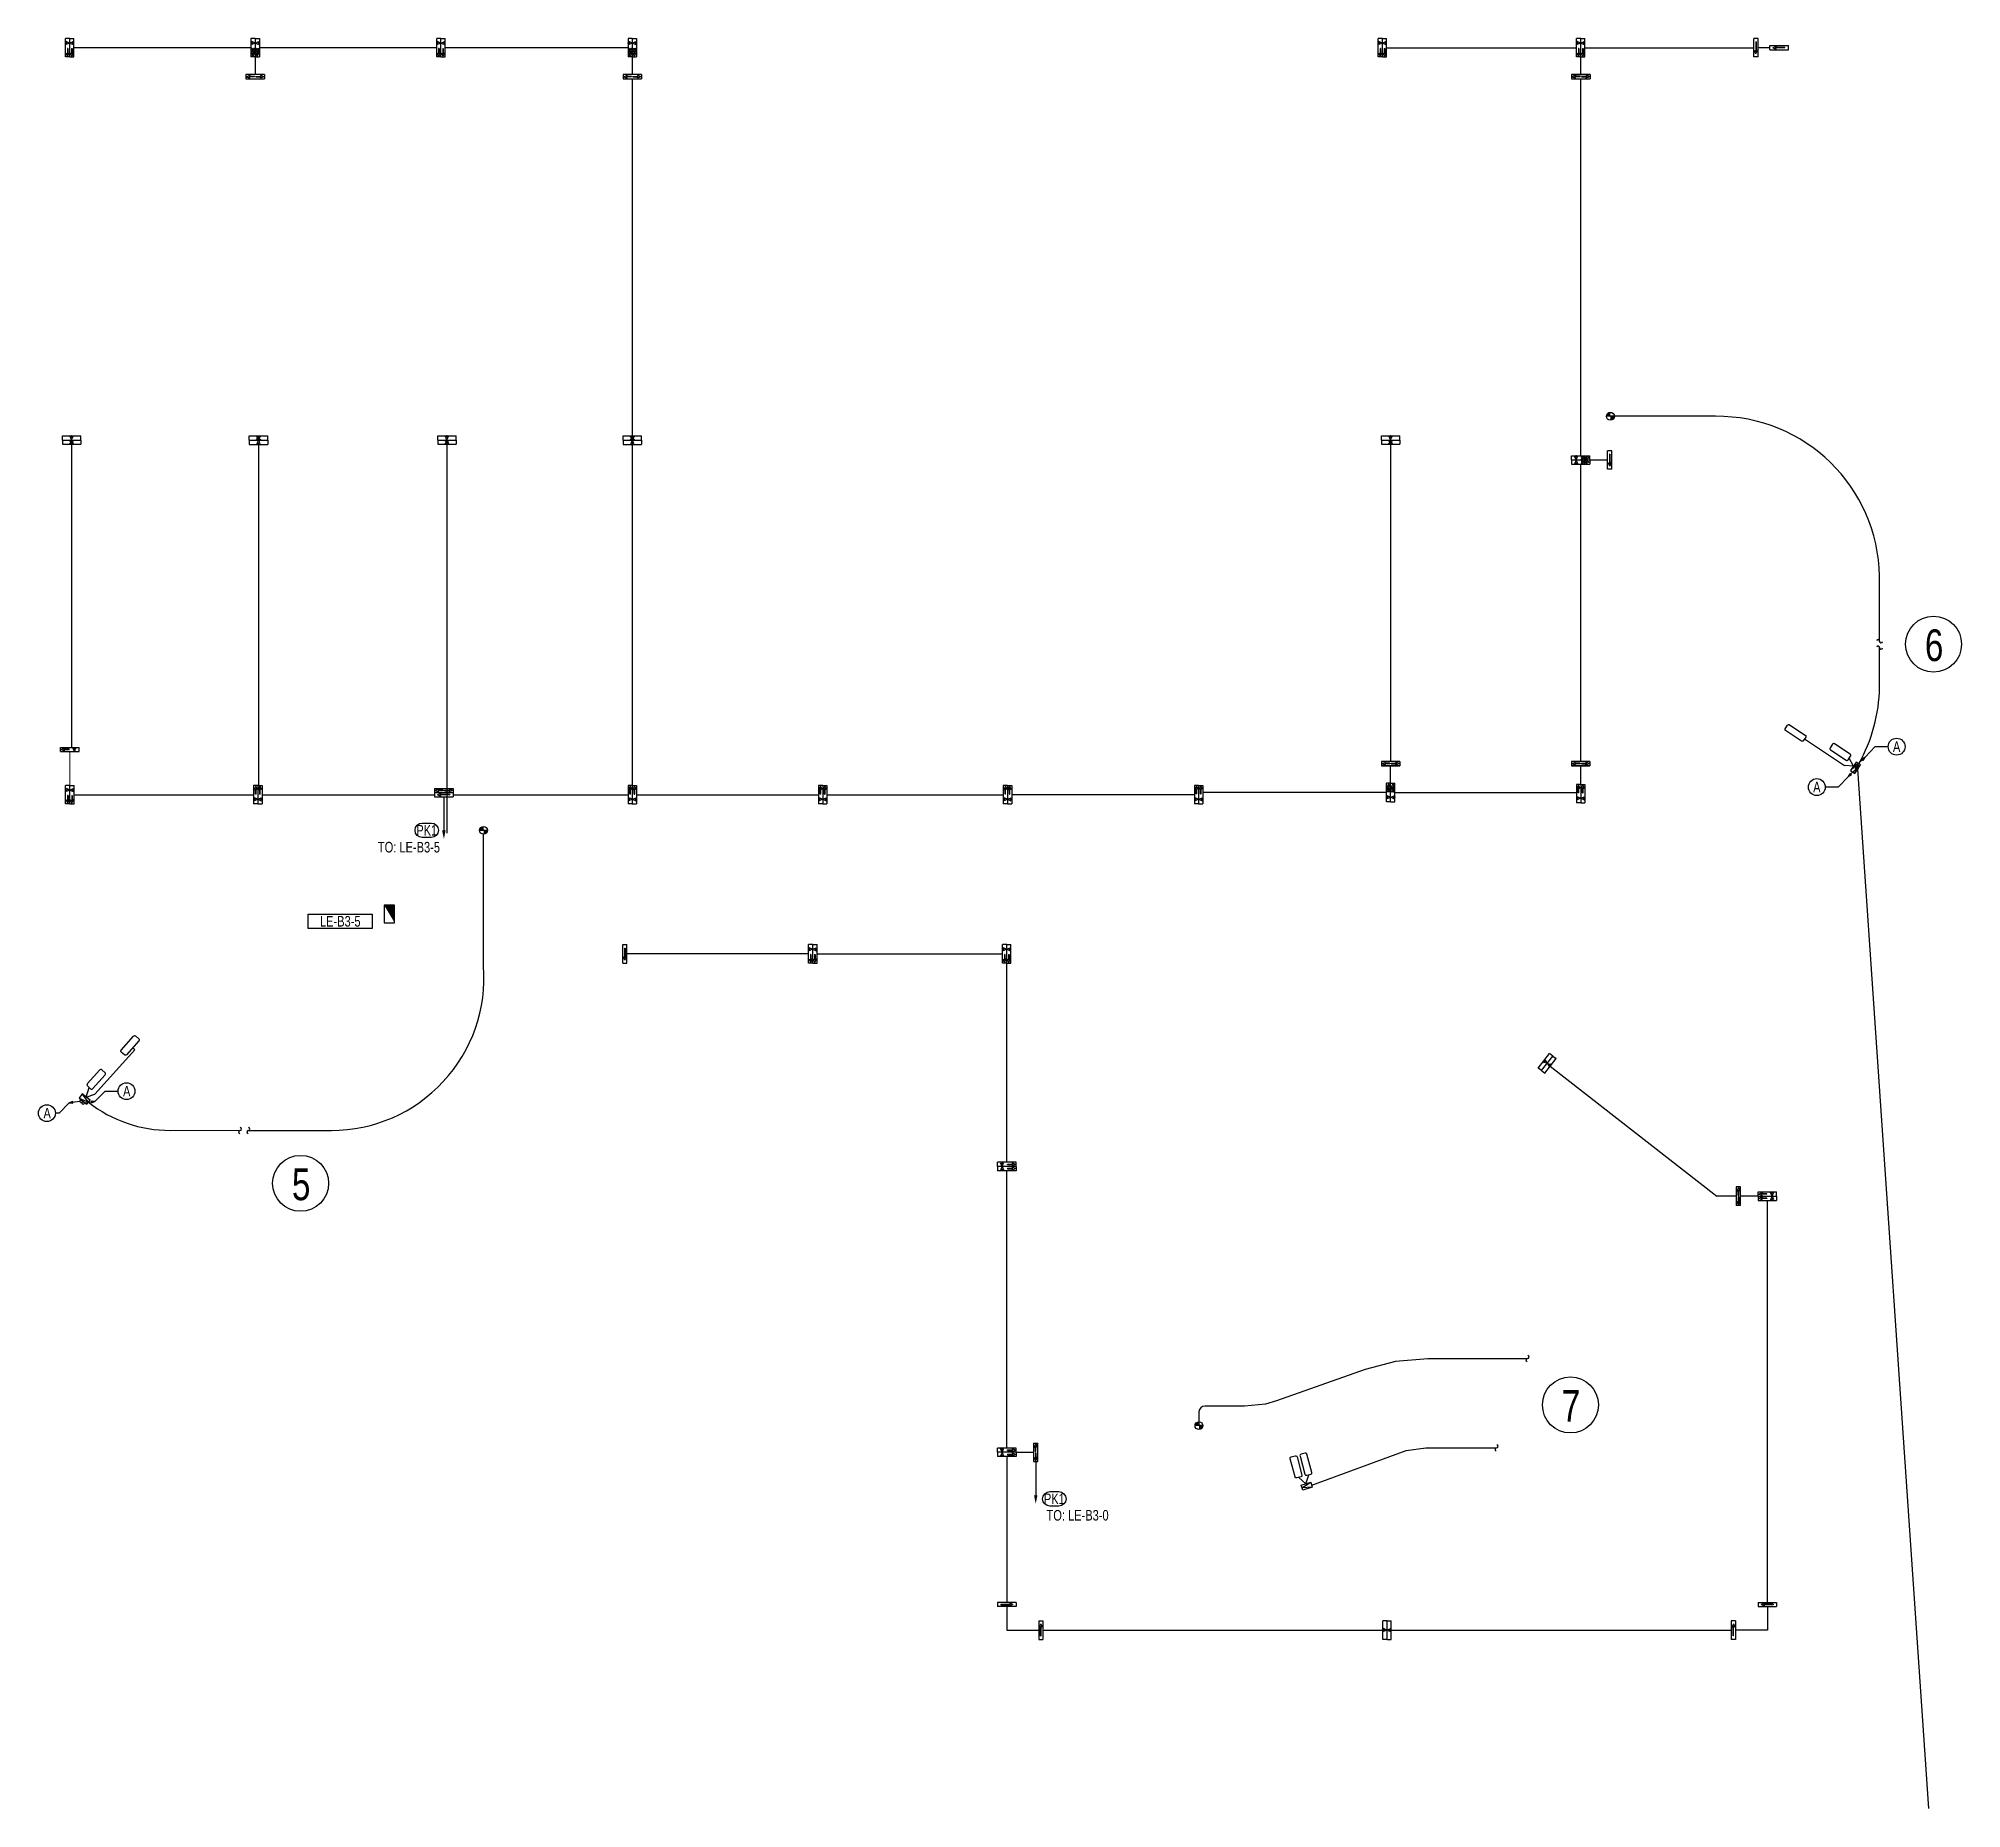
# Model space of a CAD drawing. Header units: millimetres. Extents: x 96113 to 417369, y 91642 to 242281.
# Drawn here: x 253650 to 417369, y 91642 to 242281 of the extents above; entities that cross this region are included whole.
import ezdxf
from ezdxf.enums import TextEntityAlignment as Align

# ---------------------------------------------------------------- set-up
doc = ezdxf.new("R2010")
doc.units = ezdxf.units.MM
doc.header["$LTSCALE"] = 300
doc.linetypes.add('CEN-1', pattern=[24, 20, -2, 0, -2])
for name, color, linetype in [('4', 4, 'Continuous'), ('e-con', 1, 'Continuous'), ('E-SYM', 2, 'Continuous'), ('E-TEXT', 6, 'Continuous'), ('e-text-box', 7, 'Continuous'), ('E-WIRE', 4, 'Continuous'), ('e-wire1s', 4, 'CEN-1'), ('Parking-L', 4, 'Continuous'), ('parking-p', 7, 'Continuous')]:
    doc.layers.add(name, color=color, linetype=linetype)
doc.styles.add('돋움', font='')
doc.styles.get('돋움').set_extended_font_data('Dotum')

msp = doc.modelspace()

# ---------------------------------------------------------------- texts
at = {"layer": 'E-TEXT', "color": 1, "style": '돋움', "width": 0.8}
for s, p in [('6', (415035, 190646, 4600)), ('5', (276015, 144764, 4600)), ('7', (384123, 125904, 4600))]:
    msp.add_text(s, height=2700, dxfattribs=at).set_placement(p, align=Align.MIDDLE_CENTER)
at = {"layer": 'E-TEXT', "style": '돋움', "width": 0.8}
for s, p in [('A', (411844, 182012)), ('A', (405050, 178573)), ('PK1', (286705, 174894)), ('TO: LE-B3-5', (285191, 173456)), ('LE-B3-5', (279343, 167149)), ('A', (261164, 152691)), ('A', (254391, 150818)), ('PK1', (340136, 117997)), ('TO: LE-B3-0', (342115, 116600))]:
    msp.add_text(s, height=900, dxfattribs=at).set_placement(p, align=Align.MIDDLE_CENTER)

# ---------------------------------------------------------------- blocks, each defined once
blk = doc.blocks.new('100-94')
at = {"layer": 'e-con', "linetype": 'Continuous'}
blk.add_line((52, 54), (477, 479), dxfattribs=at)
at = {"layer": 'e-con'}
blk.add_lwpolyline([(477, 479), (292, 373), (365, 294)], close=True, dxfattribs=at)
at = {"layer": 'e-con', "linetype": 'Continuous'}
blk.add_circle((0, 0), 75, dxfattribs=at)
blk = doc.blocks.new('100-33')
at = {"layer": 'E-SYM'}
blk.add_lwpolyline([(-250, -150), (250, -150), (250, 150), (-250, 150)], close=True, dxfattribs=at)
blk.add_solid([(-250, -150), (250, -150), (250, 150), (250, -150)], dxfattribs=at)
blk = doc.blocks.new('ar')
at = {"layer": '4', "color": 4}
blk.add_lwpolyline([(0, 0, 150, 0, 0), (360, 0, 0, 0, 0)], format="xyseb", dxfattribs=at)

# ---------------------------------------------------------------- hatches: boundary and pattern name
at = {"layer": 'parking-p', "linetype": 'Continuous'}
h = msp.add_hatch(color=2, dxfattribs=at)
h.paths.add_polyline_path([(387815, 210127), (387479, 210127), (387479, 209792, 0.4142136)])
h.paths.add_polyline_path([(387479, 210463, 0.4142136), (387143, 210127), (387479, 210127)])
h = msp.add_hatch(color=2, dxfattribs=at)
h.paths.add_polyline_path([(291877, 174890), (291541, 174890), (291541, 174554, 0.4142136)])
h.paths.add_polyline_path([(291541, 175226, 0.4142136), (291206, 174890), (291541, 174890)])
h = msp.add_hatch(color=2, dxfattribs=at)
h.paths.add_polyline_path([(352783, 124227), (352447, 124227), (352447, 123891, 0.4142136)])
h.paths.add_polyline_path([(352447, 124563, 0.4142136), (352111, 124227), (352447, 124227)])

# ---------------------------------------------------------------- linework, layer by layer
at = {"color": 1}
for centre in [(414987, 190731), (275967, 144849), (384074, 125988)]:
    msp.add_circle(centre, 2382, dxfattribs=at)
at = {"layer": 'E-SYM'}
for p, q in [((408583, 180578), (407924, 179989)), ((408297, 179741), (408583, 180578)), ((257910, 151752), (257379, 152459)), ((257101, 152108), (257910, 151752)), ((361209, 118947), (361958, 119417)), ((362092, 118989), (361209, 118947))]:
    msp.add_line(p, q, dxfattribs=at)
for points in [[(403731, 182486), (402394, 183374, -0.4142136), (402360, 183540), (402564, 183847, -0.4142136), (402730, 183880), (404067, 182993, -0.4142136), (404101, 182827), (403897, 182520, -0.4142136)], [(407882, 181364), (406545, 182252, 0.4142136), (406379, 182218), (406175, 181911, 0.4142136), (406209, 181745), (407546, 180858, 0.4142136), (407712, 180891), (407916, 181198, 0.4142136)], [(262204, 156977), (261131, 155783, -0.4142136), (260962, 155774), (260688, 156021, -0.4142136), (260679, 156190), (261752, 157383, -0.4142136), (261921, 157392), (262195, 157146, -0.4142136)], [(258882, 154502), (257808, 153308, 0.4142136), (257817, 153139), (258091, 152893, 0.4142136), (258260, 152902), (259334, 154095, 0.4142136), (259325, 154264), (259051, 154511, 0.4142136)], [(360796, 121571), (361215, 120022, -0.4142136), (361130, 119875), (360774, 119779, -0.4142136), (360628, 119863), (360209, 121413, -0.4142136), (360293, 121560), (360649, 121656, -0.4142136)], [(361052, 121641), (361471, 120091, 0.4142136), (361618, 120007), (361973, 120103, 0.4142136), (362058, 120250), (361639, 121799, 0.4142136), (361492, 121884), (361136, 121787, 0.4142136)]]:
    msp.add_lwpolyline(points, format="xyb", close=True, dxfattribs=at)
for points in [[(408297, 179741), (408769, 180454), (408396, 180701), (407924, 179989)], [(257101, 152108), (257770, 151577), (258049, 151928), (257379, 152459)], [(362092, 118989), (361277, 118733), (361142, 119160), (361958, 119417)]]:
    msp.add_lwpolyline(points, close=True, dxfattribs=at)
at = {"layer": 'E-TEXT'}
for points in [[(286326, 175512), (287084, 175512, -1), (287084, 174276), (286326, 174276, -1), (286326, 175512, -1)], [(339757, 118615), (340515, 118615, -1), (340515, 117379), (339757, 117379, -1), (339757, 118615, -1)]]:
    msp.add_lwpolyline(points, format="xyb", dxfattribs=at)
at = {"layer": 'e-text-box'}
for p, q in [((409162, 181123), (410027, 182012)), ((410027, 182012), (411123, 182012)), ((406867, 178573), (405770, 178573)), ((407732, 179462), (406867, 178573)), ((258460, 151802), (259325, 152691)), ((259325, 152691), (260422, 152691)), ((255406, 150818), (255089, 150818)), ((256271, 151706), (255406, 150818))]:
    msp.add_line(p, q, dxfattribs=at)
msp.add_lwpolyline([(276619, 167751), (282068, 167751), (282068, 166548), (276619, 166548)], close=True, dxfattribs=at)
for centre in [(411843, 182012), (405050, 178573), (261142, 152691), (254369, 150818)]:
    msp.add_circle(centre, 720, dxfattribs=at)
at = {"layer": 'E-WIRE'}
for p, q in [((271743, 241494), (256673, 241494)), ((287555, 241494), (272463, 241494)), ((303846, 241494), (288275, 241494)), ((368426, 241494), (384592, 241494)), ((304206, 238846), (304206, 178464)), ((396432, 210127), (387479, 210127)), ((256473, 207746), (256473, 181952)), ((272380, 207734), (272380, 178711)), ((288423, 207746), (288423, 174651)), ((368766, 207746), (368766, 180751)), ((385735, 206411), (387235, 206411)), ((384948, 180751), (384948, 206051)), ((410396, 190965), (410395, 196509)), ((410395, 187087), (410396, 190456)), ((404002, 182674), (407401, 180420)), ((368766, 178891), (368766, 180391)), ((384948, 178800), (384948, 180391)), ((408160, 180346), (407401, 180420)), ((408160, 180346), (407815, 181045)), ((414593, 91642), (408533, 180098)), ((256682, 177924), (271968, 177924)), ((272688, 177924), (287377, 177924)), ((288164, 177744), (288164, 174880)), ((288952, 177924), (303846, 177924)), ((304566, 177924), (320054, 177924)), ((320774, 177924), (335789, 177924)), ((352061, 177924), (336509, 177924)), ((369126, 178104), (384588, 178104)), ((291541, 163320), (291541, 174554)), ((319211, 164374), (303746, 164374)), ((319931, 164374), (335724, 164374)), ((336084, 146645), (336084, 163586)), ((258455, 152436), (261853, 156213)), ((261853, 156213), (261668, 156380)), ((382359, 154830), (396532, 143757)), ((257714, 152193), (257954, 153016)), ((257714, 152193), (258455, 152436)), ((271513, 149350), (278588, 149350)), ((336084, 122319), (336084, 145925)), ((398193, 143757), (396532, 143757)), ((400841, 109187), (400841, 143397)), ((369194, 129682), (366584, 128999)), ((371920, 129925), (369194, 129682)), ((380356, 129925), (371920, 129925)), ((366584, 128999), (359042, 126339)), ((359042, 126339), (358109, 126055)), ((352447, 125396), (352447, 124227)), ((356322, 125896), (352947, 125896)), ((358109, 126055), (356322, 125896)), ((336084, 121599), (336084, 109187)), ((338552, 121172), (338552, 118308)), ((362044, 119172), (370100, 122108)), ((370100, 122108), (371757, 122338)), ((371757, 122338), (377729, 122338)), ((361550, 119288), (360952, 119827)), ((361550, 119288), (361796, 120055)), ((336084, 108827), (336084, 106827)), ((400841, 108827), (400841, 106827)), ((336084, 106827), (338803, 106827)), ((339163, 106827), (397762, 106827)), ((400841, 106827), (398122, 106827))]:
    msp.add_line(p, q, dxfattribs=at)
at = {"layer": 'E-WIRE', "lineweight": 0}
for p, q in [((256322, 181592), (256322, 178711)), ((264869, 149350), (270800, 149350))]:
    msp.add_line(p, q, dxfattribs=at)
at = {"layer": 'E-WIRE', "ltscale": 0.5}
msp.add_line((368406, 178104), (352781, 178104), dxfattribs=at)
for points in [[(272103, 240706), (272103, 239206)], [(304206, 240706), (304206, 239206)], [(384952, 239206), (384952, 240706)], [(384948, 206771), (384948, 238846)], [(400053, 143757), (398553, 143757)], [(336872, 121959), (338372, 121959)]]:
    msp.add_lwpolyline(points, dxfattribs=at)
at = {"layer": 'E-WIRE'}
for centre, radius, start, end in [((396529, 196260), 13868, 1.0326, 90.39892), ((410270, 190996), 126, 352.66382, 172.66382), ((410270, 190453), 126, 352.66382, 172.66382), ((410521, 190980), 126, 172.66382, 352.66382), ((410522, 190437), 126, 172.66382, 352.66382), ((396529, 187337), 13868, 330.70328, 358.9674), ((270800, 149224), 126, 82.66382, 262.66382), ((270817, 149475), 126, 262.66382, 82.66382), ((271513, 149224), 126, 82.66382, 262.66382), ((271529, 149475), 126, 262.66382, 82.66382), ((380406, 129809), 126, 82.66382, 262.66382), ((380423, 130061), 126, 262.66382, 82.66382), ((352947, 125396), 500, 90, 180), ((377779, 122222), 126, 82.66382, 262.66382), ((377795, 122474), 126, 262.66382, 82.66382)]:
    msp.add_arc(centre, radius, start, end, dxfattribs=at)
at = {"layer": 'Parking-L'}
for p, q in [((385312, 241494), (399689, 241494)), ((401049, 241494), (400049, 241494))]:
    msp.add_line(p, q, dxfattribs=at)
for centre, radius, start, end in [((278588, 162341), 12991, 270, 4.32131), ((264869, 160633), 11283, 231.91418, 270)]:
    msp.add_arc(centre, radius, start, end, dxfattribs=at)
at = {"layer": 'parking-p', "color": 2, "linetype": 'Continuous'}
for p, q in [((255953, 240706), (255953, 242281)), ((255953, 240706), (255953, 242281)), ((255953, 240706), (255953, 242281)), ((256313, 242281), (255953, 242281)), ((256313, 240706), (255953, 240706)), ((255962, 241865), (255962, 241910)), ((255962, 241910), (256098, 241910)), ((255962, 241865), (256098, 241865)), ((256133, 240763), (256004, 241044)), ((256004, 241044), (256110, 240966)), ((256301, 241888), (256019, 242016)), ((256019, 242016), (256098, 241910)), ((256301, 241888), (256019, 241759)), ((256019, 241759), (256098, 241865)), ((256155, 241438), (256110, 241438)), ((256110, 241438), (256110, 240966)), ((256133, 240763), (256261, 241044)), ((256155, 241438), (256155, 240966)), ((256261, 241044), (256155, 240966)), ((256313, 240706), (256313, 242281)), ((256313, 240706), (256313, 242281)), ((256313, 240706), (256313, 242281)), ((256313, 240706), (256313, 242281)), ((256313, 242281), (256673, 242281)), ((256313, 240706), (256673, 240706)), ((256324, 241888), (256606, 242016)), ((256324, 241888), (256606, 241759)), ((256493, 240763), (256364, 241044)), ((256364, 241044), (256470, 240966)), ((256470, 241438), (256515, 241438)), ((256470, 241438), (256470, 240966)), ((256493, 240763), (256621, 241044)), ((256515, 241438), (256515, 240966)), ((256621, 241044), (256515, 240966)), ((256606, 242016), (256528, 241910)), ((256663, 241910), (256528, 241910)), ((256606, 241759), (256528, 241865)), ((256663, 241865), (256528, 241865)), ((256663, 241865), (256663, 241910)), ((256673, 240706), (256673, 242281)), ((256673, 240706), (256673, 242281)), ((256673, 240706), (256673, 242281)), ((271743, 242281), (271743, 240706)), ((271743, 242281), (271743, 240706)), ((272103, 242281), (271743, 242281)), ((271743, 242281), (271743, 240706)), ((272103, 240706), (271743, 240706)), ((271753, 241865), (271753, 241910)), ((271753, 241910), (271888, 241910)), ((271753, 241865), (271888, 241865)), ((271923, 240763), (271794, 241044)), ((271794, 241044), (271901, 240966)), ((272091, 241888), (271810, 242016)), ((271810, 242016), (271888, 241910)), ((272091, 241888), (271810, 241759)), ((271810, 241759), (271888, 241865)), ((271946, 241438), (271901, 241438)), ((271901, 241438), (271901, 241343)), ((271901, 241234), (271901, 240966)), ((271923, 240763), (272052, 241044)), ((271946, 241438), (271946, 241343)), ((271946, 241234), (271946, 240966)), ((272052, 241044), (271946, 240966)), ((272103, 242281), (272103, 240706)), ((272103, 242281), (272103, 240706)), ((272103, 242281), (272103, 240706)), ((272103, 242281), (272463, 242281)), ((272103, 242281), (272103, 240706)), ((272103, 240706), (272463, 240706)), ((272115, 241888), (272396, 242016)), ((272115, 241888), (272396, 241759)), ((272283, 240763), (272154, 241044)), ((272154, 241044), (272261, 240966)), ((272261, 241438), (272306, 241438)), ((272261, 241438), (272261, 241343)), ((272261, 241234), (272261, 240966)), ((272283, 240763), (272412, 241044)), ((272306, 241438), (272306, 241343)), ((272306, 241234), (272306, 240966)), ((272412, 241044), (272306, 240966)), ((272396, 242016), (272318, 241910)), ((272453, 241910), (272318, 241910)), ((272396, 241759), (272318, 241865)), ((272453, 241865), (272318, 241865)), ((272453, 241865), (272453, 241910)), ((272463, 242281), (272463, 240706)), ((272463, 242281), (272463, 240706)), ((272463, 242281), (272463, 240706)), ((287555, 240706), (287555, 242281)), ((287555, 240706), (287555, 242281)), ((287555, 240706), (287555, 242281)), ((287915, 242281), (287555, 242281)), ((287915, 240706), (287555, 240706)), ((287564, 241865), (287564, 241910)), ((287564, 241910), (287699, 241910)), ((287564, 241865), (287699, 241865)), ((287735, 240763), (287606, 241044)), ((287606, 241044), (287712, 240966)), ((287903, 241888), (287621, 242016)), ((287621, 242016), (287699, 241910)), ((287903, 241888), (287621, 241759)), ((287621, 241759), (287699, 241865)), ((287757, 241438), (287712, 241438)), ((287712, 241438), (287712, 240966)), ((287735, 240763), (287863, 241044)), ((287757, 241438), (287757, 240966)), ((287863, 241044), (287757, 240966)), ((287915, 240706), (287915, 242281)), ((287915, 240706), (287915, 242281)), ((287915, 240706), (287915, 242281)), ((287915, 240706), (287915, 242281)), ((287915, 242281), (288275, 242281)), ((287915, 240706), (288275, 240706)), ((287926, 241888), (288208, 242016)), ((287926, 241888), (288208, 241759)), ((288095, 240763), (287966, 241044)), ((287966, 241044), (288072, 240966)), ((288072, 241438), (288117, 241438)), ((288072, 241438), (288072, 240966)), ((288095, 240763), (288223, 241044)), ((288117, 241438), (288117, 240966)), ((288223, 241044), (288117, 240966)), ((288208, 242016), (288130, 241910)), ((288265, 241910), (288130, 241910)), ((288208, 241759), (288130, 241865)), ((288265, 241865), (288130, 241865)), ((288265, 241865), (288265, 241910)), ((288275, 240706), (288275, 242281)), ((288275, 240706), (288275, 242281)), ((288275, 240706), (288275, 242281)), ((303846, 242281), (303846, 240706)), ((303846, 242281), (303846, 240706)), ((304206, 242281), (303846, 242281)), ((303846, 242281), (303846, 240706)), ((304206, 240706), (303846, 240706)), ((303856, 241865), (303856, 241910)), ((303856, 241910), (303991, 241910)), ((303856, 241865), (303991, 241865)), ((304026, 240763), (303897, 241044)), ((303897, 241044), (304003, 240966)), ((304194, 241888), (303913, 242016)), ((303913, 242016), (303991, 241910)), ((304194, 241888), (303913, 241759)), ((303913, 241759), (303991, 241865)), ((304048, 241438), (304003, 241438)), ((304003, 241438), (304003, 241343)), ((304003, 241234), (304003, 240966)), ((304026, 240763), (304155, 241044)), ((304048, 241438), (304048, 241343)), ((304048, 241234), (304048, 240966)), ((304155, 241044), (304048, 240966)), ((304206, 242281), (304206, 240706)), ((304206, 242281), (304206, 240706)), ((304206, 242281), (304206, 240706)), ((304206, 242281), (304566, 242281)), ((304206, 242281), (304206, 240706)), ((304206, 240706), (304566, 240706)), ((304218, 241888), (304499, 242016)), ((304218, 241888), (304499, 241759)), ((304386, 240763), (304257, 241044)), ((304257, 241044), (304363, 240966)), ((304363, 241438), (304408, 241438)), ((304363, 241438), (304363, 241343)), ((304363, 241234), (304363, 240966)), ((304386, 240763), (304515, 241044)), ((304408, 241438), (304408, 241343)), ((304408, 241234), (304408, 240966)), ((304515, 241044), (304408, 240966)), ((304499, 242016), (304421, 241910)), ((304556, 241910), (304421, 241910)), ((304499, 241759), (304421, 241865)), ((304556, 241865), (304421, 241865)), ((304556, 241865), (304556, 241910)), ((304566, 242281), (304566, 240706)), ((304566, 242281), (304566, 240706)), ((304566, 242281), (304566, 240706)), ((367706, 240706), (367706, 242281)), ((367706, 240706), (367706, 242281)), ((367706, 240706), (367706, 242281)), ((368066, 242281), (367706, 242281)), ((368066, 240706), (367706, 240706)), ((367716, 241865), (367716, 241910)), ((367716, 241910), (367851, 241910)), ((367716, 241865), (367851, 241865)), ((367886, 240763), (367757, 241044)), ((367757, 241044), (367863, 240966)), ((368054, 241888), (367772, 242016)), ((367772, 242016), (367851, 241910)), ((368054, 241888), (367772, 241759)), ((367772, 241759), (367851, 241865)), ((367908, 241438), (367863, 241438)), ((367863, 241438), (367863, 240966)), ((367886, 240763), (368015, 241044)), ((367908, 241438), (367908, 240966)), ((368015, 241044), (367908, 240966)), ((368066, 240706), (368066, 242281)), ((368066, 240706), (368066, 242281)), ((368066, 240706), (368066, 242281)), ((368066, 240706), (368066, 242281)), ((368066, 242281), (368426, 242281)), ((368066, 240706), (368426, 240706)), ((368078, 241888), (368359, 242016)), ((368078, 241888), (368359, 241759)), ((368246, 240763), (368117, 241044)), ((368117, 241044), (368223, 240966)), ((368223, 241438), (368268, 241438)), ((368223, 241438), (368223, 240966)), ((368246, 240763), (368375, 241044)), ((368268, 241438), (368268, 240966)), ((368375, 241044), (368268, 240966)), ((368359, 242016), (368281, 241910)), ((368416, 241910), (368281, 241910)), ((368359, 241759), (368281, 241865)), ((368416, 241865), (368281, 241865)), ((368416, 241865), (368416, 241910)), ((368426, 240706), (368426, 242281)), ((368426, 240706), (368426, 242281)), ((368426, 240706), (368426, 242281)), ((384592, 240706), (384592, 242281)), ((384592, 240706), (384592, 242281)), ((384592, 240706), (384592, 242281)), ((384952, 242281), (384592, 242281)), ((384952, 240706), (384592, 240706)), ((384602, 241865), (384602, 241910)), ((384602, 241910), (384737, 241910)), ((384602, 241865), (384737, 241865)), ((384772, 240763), (384643, 241044)), ((384643, 241044), (384749, 240966)), ((384940, 241888), (384659, 242016)), ((384659, 242016), (384737, 241910)), ((384940, 241888), (384659, 241759)), ((384659, 241759), (384737, 241865)), ((384794, 241438), (384749, 241438)), ((384749, 241438), (384749, 240966)), ((384772, 240763), (384901, 241044)), ((384794, 241438), (384794, 240966)), ((384901, 241044), (384794, 240966)), ((384952, 240706), (384952, 242281)), ((384952, 240706), (384952, 242281)), ((384952, 240706), (384952, 242281)), ((384952, 240706), (384952, 242281)), ((384952, 242281), (385312, 242281)), ((384952, 240706), (385312, 240706)), ((384964, 241888), (385245, 242016)), ((384964, 241888), (385245, 241759)), ((385132, 240763), (385003, 241044)), ((385003, 241044), (385109, 240966)), ((385109, 241438), (385154, 241438)), ((385109, 241438), (385109, 240966)), ((385132, 240763), (385261, 241044)), ((385154, 241438), (385154, 240966)), ((385261, 241044), (385154, 240966)), ((385245, 242016), (385167, 241910)), ((385302, 241910), (385167, 241910)), ((385245, 241759), (385167, 241865)), ((385302, 241865), (385167, 241865)), ((385302, 241865), (385302, 241910)), ((385312, 240706), (385312, 242281)), ((385312, 240706), (385312, 242281)), ((385312, 240706), (385312, 242281)), ((399689, 240706), (399689, 242281)), ((400049, 242281), (399689, 242281)), ((399689, 240706), (399689, 242281)), ((400049, 240706), (399689, 240706)), ((399869, 240963), (399740, 241244)), ((399740, 241244), (399847, 241166)), ((399892, 241991), (399847, 241991)), ((399847, 241991), (399847, 241166)), ((399869, 240963), (399998, 241244)), ((399892, 241991), (399892, 241166)), ((399998, 241244), (399892, 241166)), ((400049, 240706), (400049, 242281)), ((401049, 241314), (401049, 241674)), ((401049, 241674), (402624, 241674)), ((401049, 241674), (402624, 241674)), ((401049, 241314), (402624, 241314)), ((401305, 241494), (401587, 241623)), ((401305, 241494), (401587, 241365)), ((401587, 241623), (401509, 241516)), ((402333, 241516), (401509, 241516)), ((401587, 241365), (401509, 241471)), ((402333, 241471), (401509, 241471)), ((402333, 241471), (402333, 241516)), ((402624, 241314), (402624, 241674)), ((271316, 239206), (271316, 238846)), ((272891, 239206), (271316, 239206)), ((271372, 239026), (271653, 239155)), ((271653, 239155), (271575, 239049)), ((272047, 239049), (271575, 239049)), ((272047, 239004), (272047, 239049)), ((272159, 239004), (272159, 239049)), ((272159, 239049), (272631, 239049)), ((272834, 239026), (272553, 239155)), ((272553, 239155), (272631, 239049)), ((272891, 239206), (272891, 238846)), ((303418, 239206), (303418, 238846)), ((304993, 239206), (303418, 239206)), ((303475, 239026), (303756, 239155)), ((303756, 239155), (303678, 239049)), ((304150, 239049), (303678, 239049)), ((304150, 239004), (304150, 239049)), ((304262, 239004), (304262, 239049)), ((304262, 239049), (304734, 239049)), ((304937, 239026), (304656, 239155)), ((304656, 239155), (304734, 239049)), ((304993, 239206), (304993, 238846)), ((384164, 239206), (385739, 239206)), ((384164, 239206), (385739, 239206)), ((384164, 239206), (384164, 238846)), ((385739, 239206), (384164, 239206)), ((385739, 239206), (384164, 239206)), ((384221, 239026), (384502, 239155)), ((384502, 239155), (384424, 239049)), ((384896, 239049), (384424, 239049)), ((384896, 239004), (384896, 239049)), ((385008, 239004), (385008, 239049)), ((385008, 239049), (385480, 239049)), ((385683, 239026), (385402, 239155)), ((385402, 239155), (385480, 239049)), ((385739, 239206), (385739, 238846)), ((271316, 238846), (272891, 238846)), ((271372, 239026), (271653, 238898)), ((271653, 238898), (271575, 239004)), ((272047, 239004), (271575, 239004)), ((272159, 239004), (272631, 239004)), ((272834, 239026), (272553, 238898)), ((272553, 238898), (272631, 239004)), ((303418, 238846), (304993, 238846)), ((303475, 239026), (303756, 238898)), ((303756, 238898), (303678, 239004)), ((304150, 239004), (303678, 239004)), ((304262, 239004), (304734, 239004)), ((304937, 239026), (304656, 238898)), ((304656, 238898), (304734, 239004)), ((384164, 238846), (385739, 238846)), ((384221, 239026), (384502, 238898)), ((384502, 238898), (384424, 239004)), ((384896, 239004), (384424, 239004)), ((385008, 239004), (385480, 239004)), ((385683, 239026), (385402, 238898)), ((385402, 238898), (385480, 239004)), ((387815, 210127), (387143, 210127)), ((255686, 208466), (257261, 208466)), ((255686, 208466), (257261, 208466)), ((255686, 208106), (255686, 208466)), ((255686, 208466), (257261, 208466)), ((255686, 208106), (257261, 208106)), ((255686, 208106), (255686, 207746)), ((255686, 208106), (257261, 208106)), ((255686, 208106), (257261, 208106)), ((255686, 208106), (257261, 208106)), ((256473, 208118), (256344, 208400)), ((256344, 208400), (256451, 208321)), ((256473, 208094), (256344, 207813)), ((256496, 208456), (256451, 208456)), ((256451, 208456), (256451, 208321)), ((256473, 208118), (256602, 208400)), ((256473, 208094), (256602, 207813)), ((256496, 208456), (256496, 208321)), ((256602, 208400), (256496, 208321)), ((257261, 208106), (257261, 208466)), ((257261, 208106), (257261, 207746)), ((271593, 208454), (273168, 208454)), ((271593, 208454), (273168, 208454)), ((271593, 208094), (271593, 208454)), ((271593, 208454), (273168, 208454)), ((271593, 208094), (273168, 208094)), ((271593, 208094), (271593, 207734)), ((271593, 208094), (273168, 208094)), ((271593, 208094), (273168, 208094)), ((271593, 208094), (273168, 208094)), ((272380, 208106), (272252, 208388)), ((272252, 208388), (272358, 208310)), ((272380, 208083), (272252, 207801)), ((272403, 208445), (272358, 208445)), ((272358, 208445), (272358, 208310)), ((272380, 208106), (272509, 208388)), ((272380, 208083), (272509, 207801)), ((272403, 208445), (272403, 208310)), ((272509, 208388), (272403, 208310)), ((273168, 208094), (273168, 208454)), ((273168, 208094), (273168, 207734)), ((287636, 208466), (289211, 208466)), ((287636, 208466), (289211, 208466)), ((287636, 208106), (287636, 208466)), ((287636, 208466), (289211, 208466)), ((287636, 208106), (289211, 208106)), ((287636, 208106), (287636, 207746)), ((287636, 208106), (289211, 208106)), ((287636, 208106), (289211, 208106)), ((287636, 208106), (289211, 208106)), ((288423, 208118), (288294, 208400)), ((288294, 208400), (288401, 208321)), ((288423, 208094), (288294, 207813)), ((288446, 208456), (288401, 208456)), ((288401, 208456), (288401, 208321)), ((288423, 208118), (288552, 208400)), ((288423, 208094), (288552, 207813)), ((288446, 208456), (288446, 208321)), ((288552, 208400), (288446, 208321)), ((289211, 208106), (289211, 208466)), ((289211, 208106), (289211, 207746)), ((303418, 208454), (304993, 208454)), ((303418, 208454), (304993, 208454)), ((303418, 208094), (303418, 208454)), ((303418, 208454), (304993, 208454)), ((303418, 208094), (304993, 208094)), ((303418, 208094), (303418, 207734)), ((303418, 208094), (304993, 208094)), ((303418, 208094), (304993, 208094)), ((303418, 208094), (304993, 208094)), ((304206, 208106), (304077, 208388)), ((304077, 208388), (304183, 208310)), ((304206, 208083), (304077, 207801)), ((304228, 208445), (304183, 208445)), ((304183, 208445), (304183, 208310)), ((304206, 208106), (304335, 208388)), ((304206, 208083), (304335, 207801)), ((304228, 208445), (304228, 208310)), ((304335, 208388), (304228, 208310)), ((304993, 208094), (304993, 208454)), ((304993, 208094), (304993, 207734)), ((367979, 208466), (369554, 208466)), ((367979, 208466), (369554, 208466)), ((367979, 208106), (367979, 208466)), ((367979, 208466), (369554, 208466)), ((367979, 208106), (369554, 208106)), ((367979, 208106), (367979, 207746)), ((367979, 208106), (369554, 208106)), ((367979, 208106), (369554, 208106)), ((367979, 208106), (369554, 208106)), ((368766, 208118), (368638, 208400)), ((368638, 208400), (368744, 208321)), ((368766, 208094), (368638, 207813)), ((368789, 208456), (368744, 208456)), ((368744, 208456), (368744, 208321)), ((368766, 208118), (368895, 208400)), ((368766, 208094), (368895, 207813)), ((368789, 208456), (368789, 208321)), ((368895, 208400), (368789, 208321)), ((369554, 208106), (369554, 208466)), ((369554, 208106), (369554, 207746)), ((255686, 207746), (257261, 207746)), ((255686, 207746), (257261, 207746)), ((255686, 207746), (257261, 207746)), ((256344, 207813), (256451, 207891)), ((256451, 207756), (256451, 207891)), ((256496, 207756), (256451, 207756)), ((256602, 207813), (256496, 207891)), ((256496, 207756), (256496, 207891)), ((271593, 207734), (273168, 207734)), ((271593, 207734), (273168, 207734)), ((271593, 207734), (273168, 207734)), ((272252, 207801), (272358, 207879)), ((272358, 207744), (272358, 207879)), ((272403, 207744), (272358, 207744)), ((272509, 207801), (272403, 207879)), ((272403, 207744), (272403, 207879)), ((287636, 207746), (289211, 207746)), ((287636, 207746), (289211, 207746)), ((287636, 207746), (289211, 207746)), ((288294, 207813), (288401, 207891)), ((288401, 207756), (288401, 207891)), ((288446, 207756), (288401, 207756)), ((288552, 207813), (288446, 207891)), ((288446, 207756), (288446, 207891)), ((303418, 207734), (304993, 207734)), ((303418, 207734), (304993, 207734)), ((303418, 207734), (304993, 207734)), ((304077, 207801), (304183, 207879)), ((304183, 207744), (304183, 207879)), ((304228, 207744), (304183, 207744)), ((304335, 207801), (304228, 207879)), ((304228, 207744), (304228, 207879)), ((367979, 207746), (369554, 207746)), ((367979, 207746), (369554, 207746)), ((367979, 207746), (369554, 207746)), ((368638, 207813), (368744, 207891)), ((368744, 207756), (368744, 207891)), ((368789, 207756), (368744, 207756)), ((368895, 207813), (368789, 207891)), ((368789, 207756), (368789, 207891)), ((384160, 206771), (385735, 206771)), ((384160, 206771), (385735, 206771)), ((384160, 206411), (384160, 206771)), ((384160, 206771), (385735, 206771)), ((384160, 206411), (385735, 206411)), ((384160, 206411), (384160, 206051)), ((384160, 206411), (385735, 206411)), ((384160, 206411), (385735, 206411)), ((384160, 206411), (385735, 206411)), ((384554, 206423), (384425, 206704)), ((384425, 206704), (384531, 206626)), ((384554, 206399), (384425, 206118)), ((384576, 206761), (384531, 206761)), ((384531, 206761), (384531, 206626)), ((384554, 206423), (384683, 206704)), ((384554, 206399), (384683, 206118)), ((384576, 206761), (384576, 206626)), ((384683, 206704), (384576, 206626)), ((385003, 206568), (385003, 206613)), ((385003, 206613), (385099, 206613)), ((385003, 206568), (385099, 206568)), ((385208, 206613), (385476, 206613)), ((385208, 206568), (385476, 206568)), ((385679, 206591), (385397, 206720)), ((385397, 206720), (385476, 206613)), ((385679, 206591), (385397, 206462)), ((385397, 206462), (385476, 206568)), ((385679, 206231), (385397, 206360)), ((385397, 206360), (385476, 206253)), ((385735, 206411), (385735, 206771)), ((385735, 206411), (385735, 206051)), ((387235, 205623), (387235, 207198)), ((387595, 207198), (387235, 207198)), ((387235, 205623), (387235, 207198)), ((387438, 206908), (387393, 206908)), ((387393, 206908), (387393, 206083)), ((387438, 206908), (387438, 206083)), ((387595, 205623), (387595, 207198)), ((384160, 206051), (385735, 206051)), ((384160, 206051), (385735, 206051)), ((384160, 206051), (385735, 206051)), ((384425, 206118), (384531, 206196)), ((384531, 206061), (384531, 206196)), ((384576, 206061), (384531, 206061)), ((384683, 206118), (384576, 206196)), ((384576, 206061), (384576, 206196)), ((385003, 206253), (385003, 206208)), ((385003, 206253), (385099, 206253)), ((385003, 206208), (385099, 206208)), ((385208, 206253), (385476, 206253)), ((385208, 206208), (385476, 206208)), ((385679, 206231), (385397, 206102)), ((385397, 206102), (385476, 206208)), ((387595, 205623), (387235, 205623)), ((387415, 205880), (387286, 206161)), ((387286, 206161), (387393, 206083)), ((387415, 205880), (387544, 206161)), ((387544, 206161), (387438, 206083)), ((255535, 181592), (255535, 181952)), ((255535, 181952), (257110, 181952)), ((255591, 181772), (255873, 181900)), ((255591, 181772), (255873, 181643)), ((255873, 181900), (255794, 181794)), ((256267, 181794), (255794, 181794)), ((255873, 181643), (255794, 181749)), ((256267, 181749), (255794, 181749)), ((256267, 181749), (256267, 181794)), ((256716, 181603), (256587, 181885)), ((256587, 181885), (256694, 181807)), ((256694, 181942), (256739, 181942)), ((256694, 181942), (256694, 181807)), ((256716, 181603), (256845, 181885)), ((256739, 181942), (256739, 181807)), ((256845, 181885), (256739, 181807)), ((257110, 181592), (257110, 181952)), ((255535, 181592), (257110, 181592)), ((369554, 180751), (367979, 180751)), ((369554, 180751), (367979, 180751)), ((367979, 180751), (367979, 180391)), ((367979, 180391), (369554, 180391)), ((367979, 180391), (369554, 180391)), ((369554, 180391), (367979, 180391)), ((369554, 180391), (367979, 180391)), ((369554, 180391), (367979, 180391)), ((368035, 180571), (368317, 180700)), ((368035, 180571), (368317, 180443)), ((368317, 180700), (368238, 180594)), ((368711, 180594), (368238, 180594)), ((368317, 180443), (368238, 180549)), ((368711, 180549), (368238, 180549)), ((368711, 180594), (368711, 180549)), ((368822, 180594), (368822, 180549)), ((368822, 180594), (369294, 180594)), ((368822, 180549), (369294, 180549)), ((369498, 180571), (369216, 180700)), ((369216, 180700), (369294, 180594)), ((369498, 180571), (369216, 180443)), ((369216, 180443), (369294, 180549)), ((369554, 180751), (369554, 180391)), ((385735, 180751), (384160, 180751)), ((385735, 180751), (384160, 180751)), ((384160, 180751), (384160, 180391)), ((384160, 180391), (385735, 180391)), ((384160, 180391), (385735, 180391)), ((385735, 180391), (384160, 180391)), ((385735, 180391), (384160, 180391)), ((385735, 180391), (384160, 180391)), ((384216, 180571), (384498, 180700)), ((384216, 180571), (384498, 180443)), ((384498, 180700), (384420, 180594)), ((384892, 180594), (384420, 180594)), ((384498, 180443), (384420, 180549)), ((384892, 180549), (384420, 180549)), ((384892, 180594), (384892, 180549)), ((385003, 180594), (385003, 180549)), ((385003, 180594), (385476, 180594)), ((385003, 180549), (385476, 180549)), ((385679, 180571), (385397, 180700)), ((385397, 180700), (385476, 180594)), ((385679, 180571), (385397, 180443)), ((385397, 180443), (385476, 180549)), ((385735, 180751), (385735, 180391)), ((255962, 177136), (255962, 178711)), ((255962, 177136), (255962, 178711)), ((255962, 177136), (255962, 178711)), ((256322, 178711), (255962, 178711)), ((256322, 177136), (256322, 178711)), ((256322, 177136), (256322, 178711)), ((256322, 177136), (256322, 178711)), ((256322, 177136), (256322, 178711)), ((256322, 178711), (256682, 178711)), ((256682, 177136), (256682, 178711)), ((256682, 177136), (256682, 178711)), ((256682, 177136), (256682, 178711)), ((271968, 178711), (271968, 177136)), ((271968, 178711), (271968, 177136)), ((272328, 178711), (271968, 178711)), ((271968, 178711), (271968, 177136)), ((272148, 178655), (272019, 178373)), ((272148, 178655), (272276, 178373)), ((272328, 178711), (272328, 177136)), ((272328, 178711), (272328, 177136)), ((272328, 178711), (272328, 177136)), ((272328, 178711), (272688, 178711)), ((272328, 178711), (272328, 177136)), ((272508, 178655), (272379, 178373)), ((272508, 178655), (272636, 178373)), ((272688, 178711), (272688, 177136)), ((272688, 178711), (272688, 177136)), ((272688, 178711), (272688, 177136)), ((287377, 178464), (288952, 178464)), ((287377, 178464), (287377, 178104)), ((288952, 178464), (288952, 178104)), ((303846, 178711), (303846, 177136)), ((303846, 178711), (303846, 177136)), ((304206, 178711), (303846, 178711)), ((303846, 178711), (303846, 177136)), ((304026, 178655), (303897, 178373)), ((304026, 178655), (304155, 178373)), ((304206, 178711), (304206, 177136)), ((304206, 178711), (304206, 177136)), ((304206, 178711), (304206, 177136)), ((304206, 178711), (304566, 178711)), ((304206, 178711), (304206, 177136)), ((304386, 178655), (304257, 178373)), ((304386, 178655), (304515, 178373)), ((304566, 178711), (304566, 177136)), ((304566, 178711), (304566, 177136)), ((304566, 178711), (304566, 177136)), ((320054, 178711), (320054, 177136)), ((320054, 178711), (320054, 177136)), ((320414, 178711), (320054, 178711)), ((320054, 178711), (320054, 177136)), ((320234, 178655), (320106, 178373)), ((320234, 178655), (320363, 178373)), ((320414, 178711), (320414, 177136)), ((320414, 178711), (320414, 177136)), ((320414, 178711), (320414, 177136)), ((320414, 178711), (320774, 178711)), ((320414, 178711), (320414, 177136)), ((320594, 178655), (320466, 178373)), ((320594, 178655), (320723, 178373)), ((320774, 178711), (320774, 177136)), ((320774, 178711), (320774, 177136)), ((320774, 178711), (320774, 177136)), ((335789, 178711), (335789, 177136)), ((335789, 178711), (335789, 177136)), ((336149, 178711), (335789, 178711)), ((335789, 178711), (335789, 177136)), ((335969, 178655), (335840, 178373)), ((335969, 178655), (336097, 178373)), ((336149, 178711), (336149, 177136)), ((336149, 178711), (336149, 177136)), ((336149, 178711), (336149, 177136)), ((336149, 178711), (336509, 178711)), ((336149, 178711), (336149, 177136)), ((336329, 178655), (336200, 178373)), ((336329, 178655), (336457, 178373)), ((336509, 178711), (336509, 177136)), ((336509, 178711), (336509, 177136)), ((336509, 178711), (336509, 177136)), ((352061, 178711), (352061, 177136)), ((352061, 178711), (352061, 177136)), ((352061, 178711), (352061, 177136)), ((352421, 178711), (352061, 178711)), ((352241, 178663), (352112, 178382)), ((352112, 178382), (352219, 178460)), ((352219, 177988), (352219, 178460)), ((352241, 178663), (352370, 178382)), ((352370, 178382), (352264, 178460)), ((352264, 177988), (352264, 178460)), ((352421, 178711), (352421, 177136)), ((352421, 178711), (352421, 177136)), ((352421, 178711), (352421, 177136)), ((352421, 178711), (352781, 178711)), ((352421, 178711), (352421, 177136)), ((352601, 178663), (352472, 178382)), ((352472, 178382), (352579, 178460)), ((352579, 177988), (352579, 178460)), ((352601, 178663), (352730, 178382)), ((352730, 178382), (352624, 178460)), ((352624, 177988), (352624, 178460)), ((352781, 178711), (352781, 177136)), ((352781, 178711), (352781, 177136)), ((352781, 178711), (352781, 177136)), ((368406, 177316), (368406, 178891)), ((368406, 177316), (368406, 178891)), ((368406, 177316), (368406, 178891)), ((368766, 178891), (368406, 178891)), ((368586, 178835), (368458, 178553)), ((368458, 178553), (368564, 178632)), ((368564, 178364), (368564, 178632)), ((368586, 178835), (368715, 178553)), ((368715, 178553), (368609, 178632)), ((368609, 178364), (368609, 178632)), ((368766, 177316), (368766, 178891)), ((368766, 177316), (368766, 178891)), ((368766, 178891), (369126, 178891)), ((368766, 177316), (368766, 178891)), ((368766, 177316), (368766, 178891)), ((368946, 178835), (368818, 178553)), ((368818, 178553), (368924, 178632)), ((368924, 178364), (368924, 178632)), ((368946, 178835), (369075, 178553)), ((369075, 178553), (368969, 178632)), ((368969, 178364), (368969, 178632)), ((369126, 177316), (369126, 178891)), ((369126, 177316), (369126, 178891)), ((369126, 177316), (369126, 178891)), ((384588, 178800), (384588, 177225)), ((384588, 178800), (384588, 177225)), ((384948, 178800), (384588, 178800)), ((384588, 178800), (384588, 177225)), ((384768, 178743), (384639, 178462)), ((384639, 178462), (384745, 178540)), ((384745, 178068), (384745, 178540)), ((384768, 178743), (384896, 178462)), ((384896, 178462), (384790, 178540)), ((384790, 178068), (384790, 178540)), ((384948, 178800), (384948, 177225)), ((384948, 178800), (385308, 178800)), ((384948, 178800), (384948, 177225)), ((384948, 178800), (384948, 177225)), ((384948, 178800), (384948, 177225)), ((385128, 178743), (384999, 178462)), ((384999, 178462), (385105, 178540)), ((385105, 178068), (385105, 178540)), ((385128, 178743), (385256, 178462)), ((385256, 178462), (385150, 178540)), ((385150, 178068), (385150, 178540)), ((385308, 178800), (385308, 177225)), ((385308, 178800), (385308, 177225)), ((385308, 178800), (385308, 177225)), ((256322, 177136), (255962, 177136)), ((255972, 178295), (255972, 178340)), ((255972, 178340), (256107, 178340)), ((255972, 178295), (256107, 178295)), ((256142, 177192), (256014, 177474)), ((256014, 177474), (256120, 177396)), ((256311, 178317), (256029, 178446)), ((256029, 178446), (256107, 178340)), ((256311, 178317), (256029, 178189)), ((256029, 178189), (256107, 178295)), ((256165, 177868), (256120, 177868)), ((256120, 177868), (256120, 177396)), ((256142, 177192), (256271, 177474)), ((256165, 177868), (256165, 177396)), ((256271, 177474), (256165, 177396)), ((256322, 177136), (256682, 177136)), ((256334, 178317), (256616, 178446)), ((256334, 178317), (256616, 178189)), ((256502, 177192), (256374, 177474)), ((256374, 177474), (256480, 177396)), ((256480, 177868), (256525, 177868)), ((256480, 177868), (256480, 177396)), ((256502, 177192), (256631, 177474)), ((256525, 177868), (256525, 177396)), ((256631, 177474), (256525, 177396)), ((256616, 178446), (256537, 178340)), ((256673, 178340), (256537, 178340)), ((256616, 178189), (256537, 178295)), ((256673, 178295), (256537, 178295)), ((256673, 178295), (256673, 178340)), ((272328, 177136), (271968, 177136)), ((271977, 177552), (271977, 177507)), ((271977, 177552), (272112, 177552)), ((271977, 177507), (272112, 177507)), ((272019, 178373), (272125, 178452)), ((272316, 177530), (272034, 177659)), ((272034, 177659), (272112, 177552)), ((272316, 177530), (272034, 177401)), ((272034, 177401), (272112, 177507)), ((272125, 177979), (272125, 178452)), ((272170, 177979), (272125, 177979)), ((272276, 178373), (272170, 178452)), ((272170, 177979), (272170, 178452)), ((272328, 177136), (272688, 177136)), ((272339, 177530), (272621, 177659)), ((272339, 177530), (272621, 177401)), ((272379, 178373), (272485, 178452)), ((272485, 177979), (272485, 178452)), ((272485, 177979), (272530, 177979)), ((272636, 178373), (272530, 178452)), ((272530, 177979), (272530, 178452)), ((272621, 177659), (272543, 177552)), ((272678, 177552), (272543, 177552)), ((272621, 177401), (272543, 177507)), ((272678, 177507), (272543, 177507)), ((272678, 177552), (272678, 177507)), ((287377, 178104), (288952, 178104)), ((287377, 178104), (288952, 178104)), ((287377, 178104), (287377, 177744)), ((287377, 177744), (288952, 177744)), ((287433, 178284), (287715, 178412)), ((287433, 178284), (287715, 178155)), ((287633, 177924), (287915, 178052)), ((287633, 177924), (287915, 177795)), ((287715, 178412), (287636, 178306)), ((288109, 178306), (287636, 178306)), ((287715, 178155), (287636, 178261)), ((288109, 178261), (287636, 178261)), ((287915, 178052), (287836, 177946)), ((288661, 177946), (287836, 177946)), ((287915, 177795), (287836, 177901)), ((288661, 177901), (287836, 177901)), ((288109, 178261), (288109, 178306)), ((288220, 178261), (288220, 178306)), ((288220, 178306), (288692, 178306)), ((288220, 178261), (288692, 178261)), ((288896, 178284), (288614, 178412)), ((288614, 178412), (288692, 178306)), ((288896, 178284), (288614, 178155)), ((288614, 178155), (288692, 178261)), ((288661, 177946), (288661, 177901)), ((288952, 178104), (288952, 177744)), ((304206, 177136), (303846, 177136)), ((303856, 177552), (303856, 177507)), ((303856, 177552), (303991, 177552)), ((303856, 177507), (303991, 177507)), ((303897, 178373), (304003, 178452)), ((304194, 177530), (303913, 177659)), ((303913, 177659), (303991, 177552)), ((304194, 177530), (303913, 177401)), ((303913, 177401), (303991, 177507)), ((304003, 177979), (304003, 178452)), ((304048, 177979), (304003, 177979)), ((304155, 178373), (304048, 178452)), ((304048, 177979), (304048, 178452)), ((304206, 177136), (304566, 177136)), ((304218, 177530), (304499, 177659)), ((304218, 177530), (304499, 177401)), ((304257, 178373), (304363, 178452)), ((304363, 177979), (304363, 178452)), ((304363, 177979), (304408, 177979)), ((304515, 178373), (304408, 178452)), ((304408, 177979), (304408, 178452)), ((304499, 177659), (304421, 177552)), ((304556, 177552), (304421, 177552)), ((304499, 177401), (304421, 177507)), ((304556, 177507), (304421, 177507)), ((304556, 177552), (304556, 177507)), ((320414, 177136), (320054, 177136)), ((320064, 177552), (320064, 177507)), ((320064, 177552), (320199, 177552)), ((320064, 177507), (320199, 177507)), ((320106, 178373), (320212, 178452)), ((320402, 177530), (320121, 177659)), ((320121, 177659), (320199, 177552)), ((320402, 177530), (320121, 177401)), ((320121, 177401), (320199, 177507)), ((320212, 177979), (320212, 178452)), ((320257, 177979), (320212, 177979)), ((320363, 178373), (320257, 178452)), ((320257, 177979), (320257, 178452)), ((320414, 177136), (320774, 177136)), ((320426, 177530), (320708, 177659)), ((320426, 177530), (320708, 177401)), ((320466, 178373), (320572, 178452)), ((320572, 177979), (320572, 178452)), ((320572, 177979), (320617, 177979)), ((320723, 178373), (320617, 178452)), ((320617, 177979), (320617, 178452)), ((320708, 177659), (320629, 177552)), ((320764, 177552), (320629, 177552)), ((320708, 177401), (320629, 177507)), ((320764, 177507), (320629, 177507)), ((320764, 177552), (320764, 177507)), ((336149, 177136), (335789, 177136)), ((335798, 177552), (335798, 177507)), ((335798, 177552), (335934, 177552)), ((335798, 177507), (335934, 177507)), ((335840, 178373), (335946, 178452)), ((336137, 177530), (335855, 177659)), ((335855, 177659), (335934, 177552)), ((336137, 177530), (335855, 177401)), ((335855, 177401), (335934, 177507)), ((335946, 177979), (335946, 178452)), ((335991, 177979), (335946, 177979)), ((336097, 178373), (335991, 178452)), ((335991, 177979), (335991, 178452)), ((336149, 177136), (336509, 177136)), ((336160, 177530), (336442, 177659)), ((336160, 177530), (336442, 177401)), ((336200, 178373), (336306, 178452)), ((336306, 177979), (336306, 178452)), ((336306, 177979), (336351, 177979)), ((336457, 178373), (336351, 178452)), ((336351, 177979), (336351, 178452)), ((336442, 177659), (336364, 177552)), ((336499, 177552), (336364, 177552)), ((336442, 177401), (336364, 177507)), ((336499, 177507), (336364, 177507)), ((336499, 177552), (336499, 177507)), ((352421, 177136), (352061, 177136)), ((352421, 177136), (352061, 177136)), ((352071, 177561), (352071, 177516)), ((352071, 177561), (352206, 177561)), ((352071, 177516), (352206, 177516)), ((352409, 177538), (352128, 177667)), ((352128, 177667), (352206, 177561)), ((352409, 177538), (352128, 177410)), ((352128, 177410), (352206, 177516)), ((352264, 177988), (352219, 177988)), ((352421, 177136), (352781, 177136)), ((352433, 177538), (352714, 177667)), ((352433, 177538), (352714, 177410)), ((352579, 177988), (352624, 177988)), ((352714, 177667), (352636, 177561)), ((352771, 177561), (352636, 177561)), ((352714, 177410), (352636, 177516)), ((352771, 177516), (352636, 177516)), ((352771, 177561), (352771, 177516)), ((368766, 177316), (368406, 177316)), ((368416, 177732), (368416, 177687)), ((368416, 177732), (368551, 177732)), ((368416, 177687), (368551, 177687)), ((368755, 177710), (368473, 177839)), ((368473, 177839), (368551, 177732)), ((368755, 177710), (368473, 177581)), ((368473, 177581), (368551, 177687)), ((368564, 178159), (368564, 178255)), ((368609, 178159), (368564, 178159)), ((368609, 178159), (368609, 178255)), ((368766, 177316), (369126, 177316)), ((368778, 177710), (369060, 177839)), ((368778, 177710), (369060, 177581)), ((368924, 178159), (368924, 178255)), ((368924, 178159), (368969, 178159)), ((368969, 178159), (368969, 178255)), ((369060, 177839), (368981, 177732)), ((369116, 177732), (368981, 177732)), ((369060, 177581), (368981, 177687)), ((369116, 177687), (368981, 177687)), ((369116, 177732), (369116, 177687)), ((384948, 177225), (384588, 177225)), ((384597, 177641), (384597, 177596)), ((384597, 177641), (384733, 177641)), ((384597, 177596), (384733, 177596)), ((384936, 177618), (384654, 177747)), ((384654, 177747), (384733, 177641)), ((384936, 177618), (384654, 177490)), ((384654, 177490), (384733, 177596)), ((384790, 178068), (384745, 178068)), ((384948, 177225), (385308, 177225)), ((384959, 177618), (385241, 177747)), ((384959, 177618), (385241, 177490)), ((385105, 178068), (385150, 178068)), ((385241, 177747), (385163, 177641)), ((385298, 177641), (385163, 177641)), ((385241, 177490), (385163, 177596)), ((385298, 177596), (385163, 177596)), ((385298, 177641), (385298, 177596)), ((291877, 174890), (291206, 174890)), ((303386, 163586), (303386, 165161)), ((303386, 165161), (303746, 165161)), ((303566, 163843), (303437, 164124)), ((303437, 164124), (303544, 164046)), ((303544, 164871), (303589, 164871)), ((303544, 164871), (303544, 164046)), ((303566, 163843), (303695, 164124)), ((303589, 164871), (303589, 164046)), ((303695, 164124), (303589, 164046)), ((303746, 163586), (303746, 165161)), ((303746, 163586), (303746, 165161)), ((319211, 163586), (319211, 165161)), ((319211, 163586), (319211, 165161)), ((319211, 163586), (319211, 165161)), ((319571, 165161), (319211, 165161)), ((319220, 164745), (319220, 164790)), ((319220, 164790), (319356, 164790)), ((319220, 164745), (319356, 164745)), ((319391, 163643), (319262, 163924)), ((319262, 163924), (319368, 163846)), ((319559, 164768), (319277, 164896)), ((319277, 164896), (319356, 164790)), ((319559, 164768), (319277, 164639)), ((319277, 164639), (319356, 164745)), ((319413, 164318), (319368, 164318)), ((319368, 164318), (319368, 163846)), ((319391, 163643), (319519, 163924)), ((319413, 164318), (319413, 163846)), ((319519, 163924), (319413, 163846)), ((319571, 163586), (319571, 165161)), ((319571, 163586), (319571, 165161)), ((319571, 163586), (319571, 165161)), ((319571, 163586), (319571, 165161)), ((319571, 165161), (319931, 165161)), ((319582, 164768), (319864, 164896)), ((319582, 164768), (319864, 164639)), ((319751, 163643), (319622, 163924)), ((319622, 163924), (319728, 163846)), ((319728, 164318), (319773, 164318)), ((319728, 164318), (319728, 163846)), ((319751, 163643), (319879, 163924)), ((319773, 164318), (319773, 163846)), ((319879, 163924), (319773, 163846)), ((319864, 164896), (319786, 164790)), ((319921, 164790), (319786, 164790)), ((319864, 164639), (319786, 164745)), ((319921, 164745), (319786, 164745)), ((319921, 164745), (319921, 164790)), ((319931, 163586), (319931, 165161)), ((319931, 163586), (319931, 165161)), ((319931, 163586), (319931, 165161)), ((335724, 163586), (335724, 165161)), ((335724, 163586), (335724, 165161)), ((335724, 163586), (335724, 165161)), ((336084, 165161), (335724, 165161)), ((335734, 164745), (335734, 164790)), ((335734, 164790), (335869, 164790)), ((335734, 164745), (335869, 164745)), ((335904, 163643), (335775, 163924)), ((335775, 163924), (335882, 163846)), ((336072, 164768), (335791, 164896)), ((335791, 164896), (335869, 164790)), ((336072, 164768), (335791, 164639)), ((335791, 164639), (335869, 164745)), ((335927, 164318), (335882, 164318)), ((335882, 164318), (335882, 163846)), ((335904, 163643), (336033, 163924)), ((335927, 164318), (335927, 163846)), ((336033, 163924), (335927, 163846)), ((336084, 163586), (336084, 165161)), ((336084, 163586), (336084, 165161)), ((336084, 163586), (336084, 165161)), ((336084, 163586), (336084, 165161)), ((336084, 165161), (336444, 165161)), ((336096, 164768), (336377, 164896)), ((336096, 164768), (336377, 164639)), ((336264, 163643), (336135, 163924)), ((336135, 163924), (336242, 163846)), ((336242, 164318), (336287, 164318)), ((336242, 164318), (336242, 163846)), ((336264, 163643), (336393, 163924)), ((336287, 164318), (336287, 163846)), ((336393, 163924), (336287, 163846)), ((336377, 164896), (336299, 164790)), ((336434, 164790), (336299, 164790)), ((336377, 164639), (336299, 164745)), ((336434, 164745), (336299, 164745)), ((336434, 164745), (336434, 164790)), ((336444, 163586), (336444, 165161)), ((336444, 163586), (336444, 165161)), ((336444, 163586), (336444, 165161)), ((303386, 163586), (303746, 163586)), ((319571, 163586), (319211, 163586)), ((319571, 163586), (319931, 163586)), ((336084, 163586), (335724, 163586)), ((336084, 163586), (336444, 163586)), ((381329, 154664), (382299, 155905)), ((381329, 154664), (382299, 155905)), ((381329, 154664), (382299, 155905)), ((381613, 154443), (382582, 155684)), ((381613, 154443), (382582, 155684)), ((381613, 154443), (382582, 155684)), ((381613, 154443), (382582, 155684)), ((382582, 155684), (382299, 155905)), ((382582, 155684), (382866, 155462)), ((381613, 154443), (381329, 154664)), ((381613, 154443), (381896, 154221)), ((381787, 155142), (381914, 155178)), ((382088, 155070), (381787, 155142)), ((381835, 155297), (381808, 155261)), ((381808, 155261), (381914, 155178)), ((381835, 155297), (381942, 155213)), ((381896, 154221), (382866, 155462)), ((381896, 154221), (382866, 155462)), ((381896, 154221), (382866, 155462)), ((381945, 155345), (381942, 155213)), ((382088, 155070), (381945, 155345)), ((382107, 155056), (382249, 154781)), ((382107, 155056), (382408, 154984)), ((382249, 154781), (382253, 154913)), ((382359, 154830), (382253, 154913)), ((382408, 154984), (382281, 154949)), ((382387, 154865), (382281, 154949)), ((382387, 154865), (382359, 154830)), ((336872, 146645), (335297, 146645)), ((336872, 146645), (335297, 146645)), ((336872, 146645), (335297, 146645)), ((335297, 146285), (335297, 146645)), ((336872, 146285), (335297, 146285)), ((336872, 146285), (335297, 146285)), ((335297, 146285), (335297, 145925)), ((336872, 146285), (335297, 146285)), ((336872, 146285), (335297, 146285)), ((336872, 145925), (335297, 145925)), ((336872, 145925), (335297, 145925)), ((336872, 145925), (335297, 145925)), ((335690, 146296), (335562, 146578)), ((335562, 146578), (335668, 146500)), ((335690, 146273), (335562, 145991)), ((335562, 145991), (335668, 146070)), ((335713, 146635), (335668, 146635)), ((335668, 146635), (335668, 146500)), ((335668, 145935), (335668, 146070)), ((335713, 145935), (335668, 145935)), ((335690, 146296), (335819, 146578)), ((335690, 146273), (335819, 145991)), ((335713, 146635), (335713, 146500)), ((335819, 146578), (335713, 146500)), ((335819, 145991), (335713, 146070)), ((335713, 145935), (335713, 146070)), ((336140, 146442), (336140, 146487)), ((336140, 146487), (336612, 146487)), ((336140, 146442), (336612, 146442)), ((336140, 146127), (336140, 146082)), ((336140, 146127), (336612, 146127)), ((336140, 146082), (336612, 146082)), ((336815, 146465), (336534, 146593)), ((336534, 146593), (336612, 146487)), ((336815, 146465), (336534, 146336)), ((336534, 146336), (336612, 146442)), ((336815, 146105), (336534, 146233)), ((336534, 146233), (336612, 146127)), ((336815, 146105), (336534, 145976)), ((336534, 145976), (336612, 146082)), ((336872, 146285), (336872, 146645)), ((336872, 146285), (336872, 145925)), ((398553, 144544), (398193, 144544)), ((398193, 144544), (398193, 142969)), ((398373, 144488), (398245, 144206)), ((398245, 144206), (398351, 144285)), ((398351, 143813), (398351, 144285)), ((398373, 144488), (398502, 144206)), ((398502, 144206), (398396, 144285)), ((398396, 143813), (398396, 144285)), ((398553, 142969), (398553, 144544)), ((400053, 144117), (401628, 144117)), ((400053, 144117), (401628, 144117)), ((400053, 143757), (400053, 144117)), ((400053, 144117), (401628, 144117)), ((401212, 144107), (401257, 144107)), ((401212, 144107), (401212, 143972)), ((401257, 144107), (401257, 143972)), ((401628, 143757), (401628, 144117)), ((398553, 142969), (398193, 142969)), ((398373, 143026), (398245, 143307)), ((398245, 143307), (398351, 143229)), ((398351, 143813), (398396, 143813)), ((398351, 143701), (398396, 143701)), ((398351, 143701), (398351, 143229)), ((398373, 143026), (398502, 143307)), ((398396, 143701), (398396, 143229)), ((398502, 143307), (398396, 143229)), ((400053, 143757), (401628, 143757)), ((400053, 143757), (401628, 143757)), ((400053, 143757), (401628, 143757)), ((400053, 143757), (400053, 143397)), ((400053, 143757), (401628, 143757)), ((400053, 143397), (401628, 143397)), ((400053, 143397), (401628, 143397)), ((400053, 143397), (401628, 143397)), ((400110, 143937), (400391, 144065)), ((400110, 143937), (400391, 143808)), ((400110, 143577), (400391, 143705)), ((400110, 143577), (400391, 143448)), ((400391, 144065), (400313, 143959)), ((400785, 143959), (400313, 143959)), ((400391, 143808), (400313, 143914)), ((400785, 143914), (400313, 143914)), ((400391, 143705), (400313, 143599)), ((400785, 143599), (400313, 143599)), ((400391, 143448), (400313, 143554)), ((400785, 143554), (400313, 143554)), ((400785, 143914), (400785, 143959)), ((400785, 143599), (400785, 143554)), ((401235, 143769), (401106, 144050)), ((401106, 144050), (401212, 143972)), ((401235, 143745), (401106, 143463)), ((401106, 143463), (401212, 143542)), ((401212, 143407), (401212, 143542)), ((401212, 143407), (401257, 143407)), ((401235, 143769), (401363, 144050)), ((401235, 143745), (401363, 143463)), ((401363, 144050), (401257, 143972)), ((401363, 143463), (401257, 143542)), ((401257, 143407), (401257, 143542)), ((401628, 143757), (401628, 143397)), ((352783, 124227), (352111, 124227)), ((336872, 122319), (335297, 122319)), ((336872, 122319), (335297, 122319)), ((336872, 122319), (335297, 122319)), ((335297, 121959), (335297, 122319)), ((336872, 121959), (335297, 121959)), ((336872, 121959), (335297, 121959)), ((335297, 121959), (335297, 121599)), ((336872, 121959), (335297, 121959)), ((336872, 121959), (335297, 121959)), ((336872, 121599), (335297, 121599)), ((336872, 121599), (335297, 121599)), ((336872, 121599), (335297, 121599)), ((335690, 121971), (335562, 122253)), ((335562, 122253), (335668, 122174)), ((335690, 121947), (335562, 121666)), ((335562, 121666), (335668, 121744)), ((335713, 122309), (335668, 122309)), ((335668, 122309), (335668, 122174)), ((335668, 121609), (335668, 121744)), ((335713, 121609), (335668, 121609)), ((335690, 121971), (335819, 122253)), ((335690, 121947), (335819, 121666)), ((335713, 122309), (335713, 122174)), ((335819, 122253), (335713, 122174)), ((335819, 121666), (335713, 121744)), ((335713, 121609), (335713, 121744)), ((336140, 122117), (336140, 122162)), ((336140, 122162), (336612, 122162)), ((336140, 122117), (336612, 122117)), ((336140, 121802), (336140, 121757)), ((336140, 121802), (336612, 121802)), ((336140, 121757), (336612, 121757)), ((336815, 122139), (336534, 122268)), ((336534, 122268), (336612, 122162)), ((336815, 122139), (336534, 122010)), ((336534, 122010), (336612, 122117)), ((336815, 121779), (336534, 121908)), ((336534, 121908), (336612, 121802)), ((336815, 121779), (336534, 121650)), ((336534, 121650), (336612, 121757)), ((336872, 121959), (336872, 122319)), ((336872, 121959), (336872, 121599)), ((338372, 122747), (338732, 122747)), ((338372, 122747), (338372, 121172)), ((338372, 121172), (338732, 121172)), ((338552, 122690), (338423, 122409)), ((338423, 122409), (338529, 122487)), ((338552, 121228), (338423, 121509)), ((338423, 121509), (338529, 121431)), ((338529, 122015), (338529, 122487)), ((338574, 122015), (338529, 122015)), ((338574, 121903), (338529, 121903)), ((338529, 121903), (338529, 121431)), ((338552, 122690), (338680, 122409)), ((338552, 121228), (338680, 121509)), ((338680, 122409), (338574, 122487)), ((338574, 122015), (338574, 122487)), ((338574, 121903), (338574, 121431)), ((338680, 121509), (338574, 121431)), ((338732, 121172), (338732, 122747)), ((336872, 109187), (335297, 109187)), ((335297, 109187), (335297, 108827)), ((336872, 108827), (335297, 108827)), ((336872, 108827), (335297, 108827)), ((335587, 109029), (335587, 108984)), ((335587, 109029), (336412, 109029)), ((335587, 108984), (336412, 108984)), ((336615, 109007), (336334, 109136)), ((336334, 109136), (336412, 109029)), ((336615, 109007), (336334, 108878)), ((336334, 108878), (336412, 108984)), ((336872, 109187), (336872, 108827)), ((400053, 109187), (401628, 109187)), ((400053, 109187), (400053, 108827)), ((400053, 108827), (401628, 108827)), ((400053, 108827), (401628, 108827)), ((400310, 109007), (400591, 109136)), ((400310, 109007), (400591, 108878)), ((400591, 109136), (400513, 109029)), ((401338, 109029), (400513, 109029)), ((400591, 108878), (400513, 108984)), ((401338, 108984), (400513, 108984)), ((401338, 109029), (401338, 108984)), ((401628, 109187), (401628, 108827)), ((338803, 107614), (338803, 106039)), ((338803, 107614), (339163, 107614)), ((338983, 107358), (338854, 107076)), ((338854, 107076), (338961, 107155)), ((338961, 106330), (338961, 107155)), ((338983, 107358), (339112, 107076)), ((339112, 107076), (339006, 107155)), ((339006, 106330), (339006, 107155)), ((339163, 107614), (339163, 106039)), ((339163, 107614), (339163, 106039)), ((368102, 106039), (368102, 107614)), ((368102, 106039), (368102, 107614)), ((368102, 106039), (368102, 107614)), ((368462, 107614), (368102, 107614)), ((368112, 106849), (368112, 106804)), ((368112, 106849), (368247, 106849)), ((368112, 106804), (368247, 106804)), ((368451, 106827), (368169, 106955)), ((368169, 106955), (368247, 106849)), ((368451, 106827), (368169, 106698)), ((368169, 106698), (368247, 106804)), ((368462, 106039), (368462, 107614)), ((368462, 106039), (368462, 107614)), ((368462, 107614), (368822, 107614)), ((368462, 106039), (368462, 107614)), ((368462, 106039), (368462, 107614)), ((368474, 106827), (368756, 106955)), ((368474, 106827), (368756, 106698)), ((368756, 106955), (368678, 106849)), ((368813, 106849), (368678, 106849)), ((368756, 106698), (368678, 106804)), ((368813, 106804), (368678, 106804)), ((368813, 106849), (368813, 106804)), ((368822, 106039), (368822, 107614)), ((368822, 106039), (368822, 107614)), ((368822, 106039), (368822, 107614)), ((398122, 107614), (397762, 107614)), ((397762, 107614), (397762, 106039)), ((397762, 107614), (397762, 106039)), ((397942, 107358), (397813, 107076)), ((397813, 107076), (397919, 107155)), ((397919, 106330), (397919, 107155)), ((397942, 107358), (398071, 107076)), ((398071, 107076), (397964, 107155)), ((397964, 106330), (397964, 107155)), ((398122, 107614), (398122, 106039)), ((338803, 106039), (339163, 106039)), ((338961, 106330), (339006, 106330)), ((368462, 106039), (368102, 106039)), ((368462, 106039), (368822, 106039)), ((398122, 106039), (397762, 106039)), ((397964, 106330), (397919, 106330))]:
    msp.add_line(p, q, dxfattribs=at)
for points in [[(271789, 241454), (271757, 241422)], [(271757, 241422), (271891, 241288)], [(271757, 241154), (271891, 241288)], [(271757, 241154), (271789, 241122)], [(271789, 241454), (271923, 241320)], [(271789, 241122), (271923, 241256)], [(271923, 241320), (272057, 241454)], [(271923, 241256), (272057, 241122)], [(271955, 241288), (272089, 241422)], [(271955, 241288), (272089, 241154)], [(272089, 241422), (272057, 241454)], [(272057, 241122), (272089, 241154)], [(272117, 241422), (272149, 241454)], [(272251, 241288), (272117, 241422)], [(272251, 241288), (272117, 241154)], [(272149, 241122), (272117, 241154)], [(272283, 241320), (272149, 241454)], [(272283, 241256), (272149, 241122)], [(272417, 241454), (272283, 241320)], [(272417, 241122), (272283, 241256)], [(272449, 241422), (272315, 241288)], [(272449, 241154), (272315, 241288)], [(272417, 241454), (272449, 241422)], [(272449, 241154), (272417, 241122)], [(303892, 241454), (303860, 241422)], [(303860, 241422), (303994, 241288)], [(303860, 241154), (303994, 241288)], [(303860, 241154), (303892, 241122)], [(303892, 241454), (304026, 241320)], [(303892, 241122), (304026, 241256)], [(304026, 241320), (304160, 241454)], [(304026, 241256), (304160, 241122)], [(304058, 241288), (304192, 241422)], [(304058, 241288), (304192, 241154)], [(304192, 241422), (304160, 241454)], [(304160, 241122), (304192, 241154)], [(304220, 241422), (304252, 241454)], [(304354, 241288), (304220, 241422)], [(304354, 241288), (304220, 241154)], [(304252, 241122), (304220, 241154)], [(304386, 241320), (304252, 241454)], [(304386, 241256), (304252, 241122)], [(304520, 241454), (304386, 241320)], [(304520, 241122), (304386, 241256)], [(304552, 241422), (304418, 241288)], [(304552, 241154), (304418, 241288)], [(304520, 241454), (304552, 241422)], [(304552, 241154), (304520, 241122)], [(256339, 208092), (256308, 208060)], [(256442, 207926), (256308, 208060)], [(256308, 207792), (256442, 207926)], [(256474, 207958), (256339, 208092)], [(256474, 207958), (256608, 208092)], [(256505, 207926), (256639, 208060)], [(256639, 207792), (256505, 207926)], [(256639, 208060), (256608, 208092)], [(272215, 208409), (272247, 208440)], [(272215, 208409), (272349, 208274)], [(272349, 208274), (272215, 208140)], [(272247, 208109), (272215, 208140)], [(272247, 208440), (272381, 208306)], [(272381, 208243), (272247, 208109)], [(272515, 208440), (272381, 208306)], [(272381, 208243), (272515, 208109)], [(272547, 208409), (272413, 208274)], [(272413, 208274), (272547, 208140)], [(272515, 208440), (272547, 208409)], [(272547, 208140), (272515, 208109)], [(288289, 208092), (288258, 208060)], [(288392, 207926), (288258, 208060)], [(288258, 207792), (288392, 207926)], [(288423, 207958), (288289, 208092)], [(288423, 207958), (288558, 208092)], [(288455, 207926), (288589, 208060)], [(288589, 207792), (288455, 207926)], [(288589, 208060), (288558, 208092)], [(304040, 208409), (304072, 208440)], [(304040, 208409), (304175, 208274)], [(304175, 208274), (304040, 208140)], [(304072, 208109), (304040, 208140)], [(304072, 208440), (304206, 208306)], [(304206, 208243), (304072, 208109)], [(304340, 208440), (304206, 208306)], [(304206, 208243), (304340, 208109)], [(304372, 208409), (304238, 208274)], [(304238, 208274), (304372, 208140)], [(304340, 208440), (304372, 208409)], [(304372, 208140), (304340, 208109)], [(368633, 208092), (368601, 208060)], [(368735, 207926), (368601, 208060)], [(368601, 207792), (368735, 207926)], [(368767, 207958), (368633, 208092)], [(368767, 207958), (368901, 208092)], [(368799, 207926), (368933, 208060)], [(368933, 207792), (368799, 207926)], [(368933, 208060), (368901, 208092)], [(256308, 207792), (256339, 207760)], [(256339, 207760), (256474, 207894)], [(256608, 207760), (256474, 207894)], [(256608, 207760), (256639, 207792)], [(288258, 207792), (288289, 207760)], [(288289, 207760), (288423, 207894)], [(288558, 207760), (288423, 207894)], [(288558, 207760), (288589, 207792)], [(368601, 207792), (368633, 207760)], [(368633, 207760), (368767, 207894)], [(368901, 207760), (368767, 207894)], [(368901, 207760), (368933, 207792)], [(384987, 206725), (385019, 206757)], [(384987, 206725), (385122, 206591)], [(385122, 206591), (384987, 206457)], [(385019, 206425), (384987, 206457)], [(385019, 206397), (384987, 206365)], [(385122, 206231), (384987, 206365)], [(385019, 206757), (385153, 206623)], [(385153, 206559), (385019, 206425)], [(385153, 206263), (385019, 206397)], [(385287, 206757), (385153, 206623)], [(385153, 206559), (385287, 206425)], [(385153, 206263), (385287, 206397)], [(385319, 206725), (385185, 206591)], [(385185, 206591), (385319, 206457)], [(385185, 206231), (385319, 206365)], [(385287, 206757), (385319, 206725)], [(385319, 206457), (385287, 206425)], [(385319, 206365), (385287, 206397)], [(384987, 206097), (385122, 206231)], [(384987, 206097), (385019, 206065)], [(385019, 206065), (385153, 206199)], [(385287, 206065), (385153, 206199)], [(385319, 206097), (385185, 206231)], [(385287, 206065), (385319, 206097)], [(368420, 178444), (368452, 178475)], [(368452, 178475), (368586, 178341)], [(368586, 178341), (368720, 178475)], [(368720, 178475), (368752, 178444)], [(368812, 178475), (368780, 178444)], [(368946, 178341), (368812, 178475)], [(369080, 178475), (368946, 178341)], [(369112, 178444), (369080, 178475)], [(368420, 178444), (368554, 178309)], [(368420, 178175), (368554, 178309)], [(368452, 178144), (368420, 178175)], [(368452, 178144), (368586, 178278)], [(368586, 178278), (368720, 178144)], [(368618, 178309), (368752, 178444)], [(368618, 178309), (368752, 178175)], [(368752, 178175), (368720, 178144)], [(368914, 178309), (368780, 178444)], [(368914, 178309), (368780, 178175)], [(368780, 178175), (368812, 178144)], [(368946, 178278), (368812, 178144)], [(369080, 178144), (368946, 178278)], [(369112, 178444), (368978, 178309)], [(369112, 178175), (368978, 178309)], [(369080, 178144), (369112, 178175)]]:
    msp.add_lwpolyline(points, dxfattribs=at)
for centre in [(387479, 210127), (291541, 174890), (352447, 124227)]:
    msp.add_circle(centre, 336, dxfattribs=at)

# ---------------------------------------------------------------- block references
at = {"layer": 'e-con', "xscale": 1.5, "yscale": 1.5, "zscale": 1.5}
for p, rotation in [((408447, 180180), 180.0062326735113), ((408447, 180405), 0.006232673511406672), ((257277, 151824), 141.5686865846412), ((257454, 151684), 321.5686865846412)]:
    msp.add_blockref('100-94', p, dxfattribs=dict(at, rotation=rotation))
at = {"layer": 'E-TEXT', "xscale": 3, "yscale": 3, "zscale": 3, "rotation": 90}
msp.add_blockref('100-33', (283520, 167777), dxfattribs=at)
at = {"layer": 'e-wire1s', "xscale": 2, "yscale": 2, "zscale": 2, "rotation": 270}
for p in [(288164, 174880), (338552, 118308)]:
    msp.add_blockref('ar', p, dxfattribs=at)

msp.set_redraw_order([(e.dxf.handle, doc.entitydb.next_handle()) for e in msp.query("TEXT MTEXT ATTDEF DIMENSION ARC_DIMENSION")])  # texts and dimensions are drawn at this point

doc.saveas('drawing.dxf')
